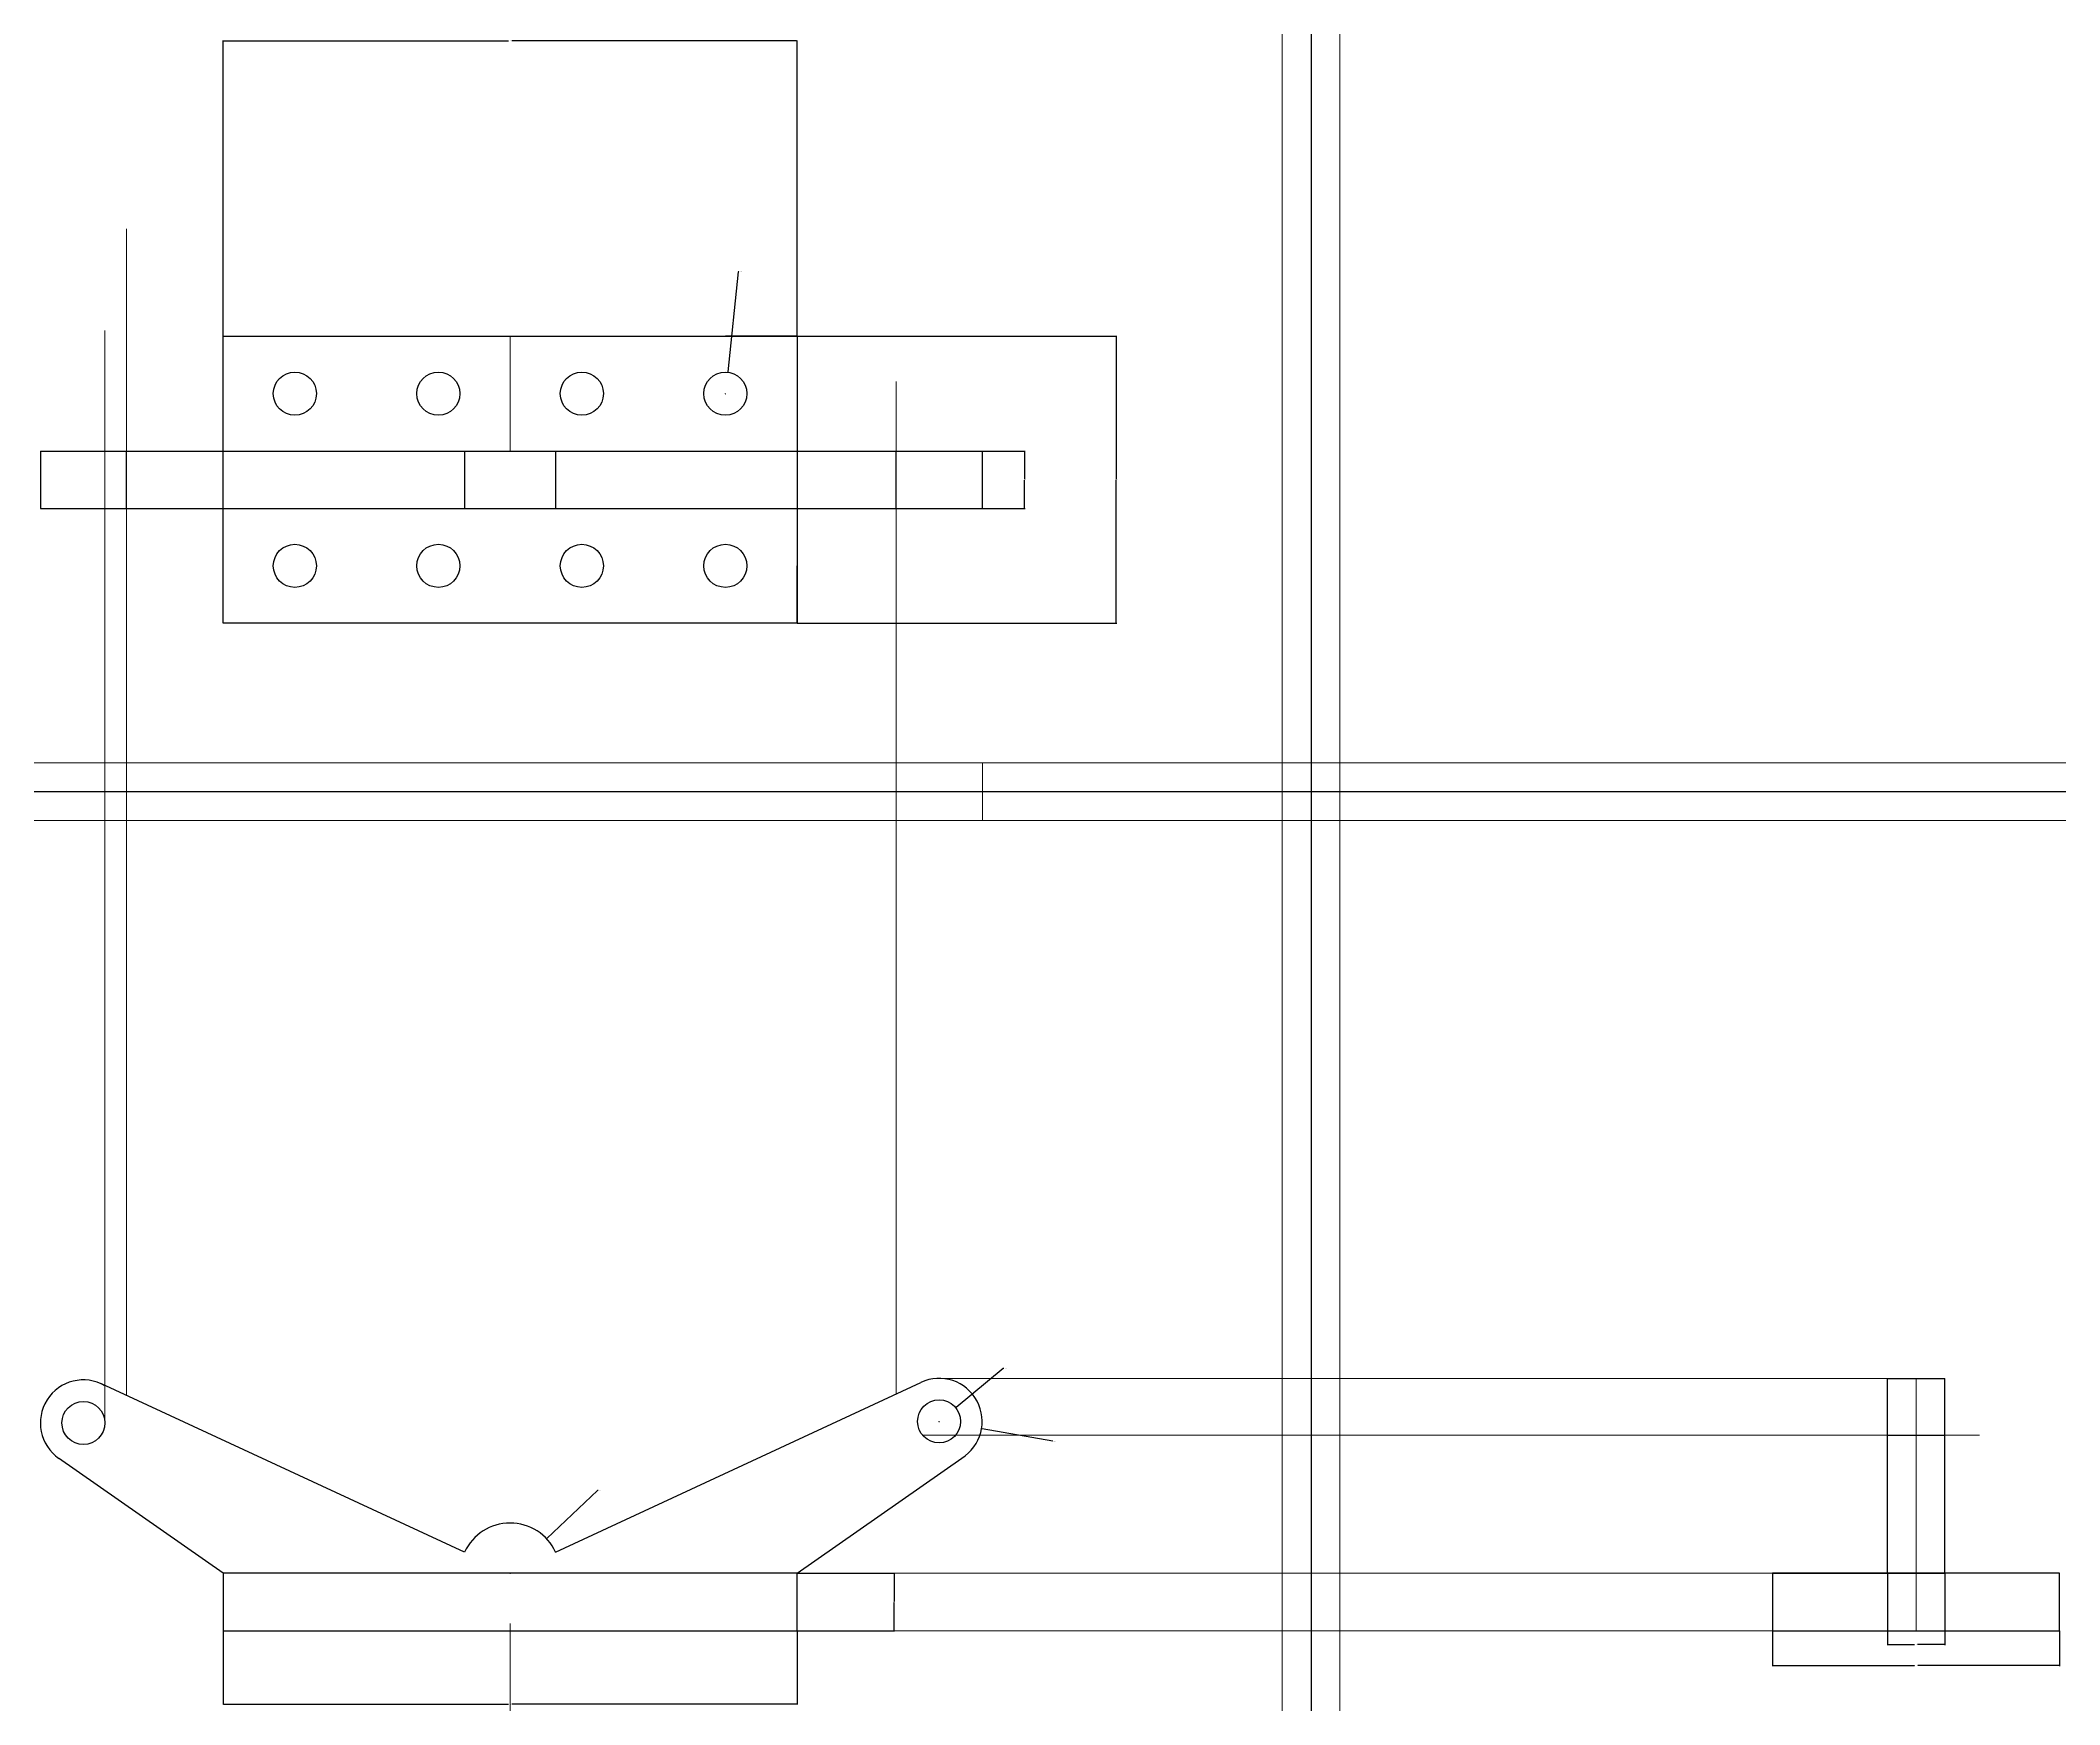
# Model space of a CAD drawing. Header units: inches. Extents: x 3092 to 10744, y -540 to 1961.
# Drawn here: x 9695 to 10399, y 571 to 1151 of the extents above; entities that cross this region are included whole.
import ezdxf

# ---------------------------------------------------------------- set-up
doc = ezdxf.new("R2010")
doc.units = ezdxf.units.IN
doc.header["$MEASUREMENT"] = 0
doc.layers.add('Dimension Line', color=7, linetype='Continuous', lineweight=15)
doc.layers.add('Object line', color=7, linetype='Continuous', lineweight=25)
doc.layers.add('Projection Line', color=7, linetype='Continuous', lineweight=9, transparency=0.75)
doc.styles.get("Standard").update_dxf_attribs({"font": 'arial.ttf'})
doc.dimstyles.get("Standard").update_dxf_attribs({"dimtxt": 0.18, "dimasz": 0.18, "dimexe": 0.18, "dimexo": 0.0625, "dimgap": 0.09, "dimtad": 0, "dimtih": 1, "dimtoh": 1, "dimdec": 4, "dimzin": 0, "dimdsep": 46, "dimtxsty": 'Standard', "dimcen": 0.09, "dimadec": 0, "dimazin": 0, "dimtfac": 1, "dimtdec": 4, "dimtofl": 0, "dimtmove": 0, "dimatfit": 3, "dimfxl": 1, "dimtolj": 1, "dimtzin": 0, "dimarcsym": 0})

# ---------------------------------------------------------------- blocks, each defined once
blk = doc.blocks.new('*U45')
at = {"layer": 'Object line'}
blk.add_circle((0, 0), 7.5, dxfattribs=at)
blk = doc.blocks.new('*U46')
at = {"layer": 'Object line', "color": 0, "linetype": 'ByBlock', "lineweight": -2, "transparency": 16777216}
for p in [(0, 0), (50, 0), (100, 0), (150, 0)]:
    blk.add_blockref('*U45', p, dxfattribs=at)
blk = doc.blocks.new('*D47')
at = {"layer": 'Defpoints', "color": 0, "transparency": 16777216}
for p in [(9758.99, 596.69), (9958.99, 596.69), (9958.99, 571.1)]:
    blk.add_point(p, dxfattribs=at)
at = {"layer": 'Object line', "color": 0, "lineweight": -2, "transparency": 16777216}
for p, q in [((9758.99, 596.63), (9758.99, 570.92)), ((9958.99, 596.63), (9958.99, 570.92)), ((9759.17, 571.1), (9858.39, 571.1)), ((9958.81, 571.1), (9859.6, 571.1))]:
    blk.add_line(p, q, dxfattribs=at)
at = {"layer": 'Object line', "color": 0, "transparency": 16777216}
for points in [[(9759.17, 571.13), (9759.17, 571.07), (9758.99, 571.1)], [(9958.81, 571.13), (9958.81, 571.07), (9958.99, 571.1)]]:
    blk.add_solid(points, dxfattribs=at)
at = {"layer": 'Object line', "color": 0, "transparency": 16777216, "insert": (9858.99, 571.1), "char_height": 0.18, "attachment_point": 5}
blk.add_mtext('\\A1;200.0000', dxfattribs=at)
blk = doc.blocks.new('*D49')
at = {"layer": 'Defpoints', "color": 0, "transparency": 16777216}
for p in [(9958.99, 616.69), (9958.99, 596.69), (9992.76, 596.69)]:
    blk.add_point(p, dxfattribs=at)
at = {"layer": 'Object line', "color": 0, "lineweight": -2, "transparency": 16777216}
for p, q in [((9959.05, 616.69), (9992.94, 616.69)), ((9992.76, 616.51), (9992.76, 606.87)), ((9992.76, 596.87), (9992.76, 606.51)), ((9959.05, 596.69), (9992.94, 596.69))]:
    blk.add_line(p, q, dxfattribs=at)
at = {"layer": 'Object line', "color": 0, "transparency": 16777216}
for points in [[(9992.73, 616.51), (9992.79, 616.51), (9992.76, 616.69)], [(9992.73, 596.87), (9992.79, 596.87), (9992.76, 596.69)]]:
    blk.add_solid(points, dxfattribs=at)
at = {"layer": 'Object line', "color": 0, "transparency": 16777216, "insert": (9992.76, 606.69), "char_height": 0.18, "attachment_point": 5}
blk.add_mtext('\\A1;20.0000', dxfattribs=at)
blk = doc.blocks.new('*D50')
at = {"layer": 'Defpoints', "color": 0, "transparency": 16777216}
for p in [(10014.26, 674.39), (10002.69, 664.84)]:
    blk.add_point(p, dxfattribs=at)
at = {"layer": 'Object line', "color": 0, "lineweight": -2, "transparency": 16777216}
for p, q in [((10030.78, 688.03), (10014.4, 674.5)), ((10030.96, 688.03), (10030.78, 688.03)), ((10008.38, 669.62), (10008.56, 669.62)), ((10008.47, 669.53), (10008.47, 669.71))]:
    blk.add_line(p, q, dxfattribs=at)
at = {"layer": 'Object line', "color": 0, "transparency": 16777216}
blk.add_solid([(10014.38, 674.53), (10014.41, 674.48), (10014.26, 674.39)], dxfattribs=at)
at = {"layer": 'Object line', "color": 0, "transparency": 16777216, "insert": (10031.59, 688.03), "char_height": 0.18, "attachment_point": 5}
blk.add_mtext('\\A1;∅15.0000', dxfattribs=at)
blk = doc.blocks.new('*D51')
at = {"layer": 'Defpoints', "color": 0, "transparency": 16777216}
for p in [(10008.47, 669.62), (10023.25, 667.05)]:
    blk.add_point(p, dxfattribs=at)
at = {"layer": 'Object line', "color": 0, "lineweight": -2, "transparency": 16777216}
for p, q in [((10008.38, 669.62), (10008.56, 669.62)), ((10008.47, 669.53), (10008.47, 669.71)), ((10048.05, 662.73), (10023.43, 667.01))]:
    blk.add_line(p, q, dxfattribs=at)
at = {"layer": 'Object line', "color": 0, "transparency": 16777216}
blk.add_solid([(10023.43, 667.04), (10023.42, 666.98), (10023.25, 667.05)], dxfattribs=at)
at = {"layer": 'Object line', "color": 0, "transparency": 16777216, "insert": (10048.67, 662.73), "char_height": 0.18, "attachment_point": 5}
blk.add_mtext('\\A1;R15.0000', dxfattribs=at)
blk = doc.blocks.new('*D52')
at = {"layer": 'Defpoints', "color": 0, "transparency": 16777216}
for p in [(9871.7, 628.72), (9858.99, 616.69)]:
    blk.add_point(p, dxfattribs=at)
at = {"layer": 'Object line', "color": 0, "lineweight": -2, "transparency": 16777216}
for p, q in [((9889.44, 645.52), (9871.83, 628.84)), ((9889.62, 645.52), (9889.44, 645.52)), ((9858.9, 616.69), (9859.08, 616.69)), ((9858.99, 616.6), (9858.99, 616.78))]:
    blk.add_line(p, q, dxfattribs=at)
at = {"layer": 'Object line', "color": 0, "transparency": 16777216}
blk.add_solid([(9871.81, 628.87), (9871.85, 628.82), (9871.7, 628.72)], dxfattribs=at)
at = {"layer": 'Object line', "color": 0, "transparency": 16777216, "insert": (9890.24, 645.52), "char_height": 0.18, "attachment_point": 5}
blk.add_mtext('\\A1;R17.5000', dxfattribs=at)
blk = doc.blocks.new('*D53')
at = {"layer": 'Defpoints', "color": 0, "transparency": 16777216}
for p in [(10023.47, 1007.75), (10023.47, 987.75), (10038.22, 987.75)]:
    blk.add_point(p, dxfattribs=at)
at = {"layer": 'Dimension Line', "color": 0, "lineweight": -2, "transparency": 16777216}
for p, q in [((10023.53, 1007.75), (10038.4, 1007.75)), ((10038.22, 1007.57), (10038.22, 997.94)), ((10038.22, 987.93), (10038.22, 997.57)), ((10023.53, 987.75), (10038.4, 987.75))]:
    blk.add_line(p, q, dxfattribs=at)
at = {"layer": 'Dimension Line', "color": 0, "transparency": 16777216}
for points in [[(10038.19, 1007.57), (10038.25, 1007.57), (10038.22, 1007.75)], [(10038.19, 987.93), (10038.25, 987.93), (10038.22, 987.75)]]:
    blk.add_solid(points, dxfattribs=at)
at = {"layer": 'Dimension Line', "color": 0, "transparency": 16777216, "insert": (10038.22, 997.75), "char_height": 0.18, "attachment_point": 5}
blk.add_mtext('\\A1;20.0000', dxfattribs=at)
blk = doc.blocks.new('*D54')
at = {"layer": 'Defpoints', "color": 0, "transparency": 16777216}
for p in [(9958.99, 1047.75), (9958.99, 947.75), (10070.16, 947.75)]:
    blk.add_point(p, dxfattribs=at)
at = {"layer": 'Dimension Line', "color": 0, "lineweight": -2, "transparency": 16777216}
for p, q in [((9959.05, 1047.75), (10070.34, 1047.75)), ((10070.16, 1047.57), (10070.16, 997.94)), ((10070.16, 947.93), (10070.16, 997.57)), ((9959.05, 947.75), (10070.34, 947.75))]:
    blk.add_line(p, q, dxfattribs=at)
at = {"layer": 'Dimension Line', "color": 0, "transparency": 16777216}
for points in [[(10070.13, 1047.57), (10070.19, 1047.57), (10070.16, 1047.75)], [(10070.13, 947.93), (10070.19, 947.93), (10070.16, 947.75)]]:
    blk.add_solid(points, dxfattribs=at)
at = {"layer": 'Dimension Line', "color": 0, "transparency": 16777216, "insert": (10070.16, 997.75), "char_height": 0.18, "attachment_point": 5}
blk.add_mtext('\\A1;100.0000', dxfattribs=at)
blk = doc.blocks.new('*D55')
at = {"layer": 'Defpoints', "color": 0, "transparency": 16777216}
for p in [(9958.99, 1150.68), (9758.99, 1047.75), (9958.99, 1047.75)]:
    blk.add_point(p, dxfattribs=at)
at = {"layer": 'Dimension Line', "color": 0, "lineweight": -2, "transparency": 16777216}
for p, q in [((9758.99, 1047.82), (9758.99, 1150.86)), ((9759.17, 1150.68), (9858.39, 1150.68)), ((9958.81, 1150.68), (9859.6, 1150.68)), ((9958.99, 1047.82), (9958.99, 1150.86))]:
    blk.add_line(p, q, dxfattribs=at)
at = {"layer": 'Dimension Line', "color": 0, "transparency": 16777216}
for points in [[(9759.17, 1150.71), (9759.17, 1150.65), (9758.99, 1150.68)], [(9958.81, 1150.71), (9958.81, 1150.65), (9958.99, 1150.68)]]:
    blk.add_solid(points, dxfattribs=at)
at = {"layer": 'Dimension Line', "color": 0, "transparency": 16777216, "insert": (9858.99, 1150.68), "char_height": 0.18, "attachment_point": 5}
blk.add_mtext('\\A1;200.0000', dxfattribs=at)
blk = doc.blocks.new('*D56')
at = {"layer": 'Defpoints', "color": 0, "transparency": 16777216}
for p in [(9934.78, 1035.21), (9933.2, 1020.3)]:
    blk.add_point(p, dxfattribs=at)
at = {"layer": 'Dimension Line', "color": 0, "lineweight": -2, "transparency": 16777216}
for p, q in [((9938.49, 1070.23), (9934.8, 1035.39)), ((9938.67, 1070.23), (9938.49, 1070.23)), ((9933.9, 1027.75), (9934.08, 1027.75)), ((9933.99, 1027.66), (9933.99, 1027.84))]:
    blk.add_line(p, q, dxfattribs=at)
at = {"layer": 'Dimension Line', "color": 0, "transparency": 16777216}
blk.add_solid([(9934.77, 1035.39), (9934.83, 1035.39), (9934.78, 1035.21)], dxfattribs=at)
at = {"layer": 'Dimension Line', "color": 0, "transparency": 16777216, "insert": (9939.3, 1070.23), "char_height": 0.18, "attachment_point": 5}
blk.add_mtext('\\A1;∅15.0000', dxfattribs=at)
blk = doc.blocks.new('*D58')
at = {"layer": 'Defpoints', "color": 0, "transparency": 16777216}
for p in [(10298.87, 596.69), (10398.87, 596.69), (10398.87, 584.55)]:
    blk.add_point(p, dxfattribs=at)
at = {"layer": 'Dimension Line', "color": 0, "lineweight": -2, "transparency": 16777216}
for p, q in [((10298.87, 596.63), (10298.87, 584.37)), ((10398.87, 596.63), (10398.87, 584.37)), ((10299.05, 584.55), (10348.28, 584.55)), ((10398.69, 584.55), (10349.47, 584.55))]:
    blk.add_line(p, q, dxfattribs=at)
at = {"layer": 'Dimension Line', "color": 0, "transparency": 16777216}
for points in [[(10299.05, 584.58), (10299.05, 584.52), (10298.87, 584.55)], [(10398.69, 584.58), (10398.69, 584.52), (10398.87, 584.55)]]:
    blk.add_solid(points, dxfattribs=at)
at = {"layer": 'Dimension Line', "color": 0, "transparency": 16777216, "insert": (10348.87, 584.55), "char_height": 0.18, "attachment_point": 5}
blk.add_mtext('\\A1;100.0000', dxfattribs=at)
blk = doc.blocks.new('*D59')
at = {"layer": 'Defpoints', "color": 0, "transparency": 16777216}
for p in [(10338.87, 616.69), (10358.87, 616.69), (10358.87, 591.86)]:
    blk.add_point(p, dxfattribs=at)
at = {"layer": 'Dimension Line', "color": 0, "lineweight": -2, "transparency": 16777216}
for p, q in [((10338.87, 616.63), (10338.87, 591.68)), ((10358.87, 616.63), (10358.87, 591.68)), ((10339.05, 591.86), (10348.34, 591.86)), ((10358.69, 591.86), (10349.41, 591.86))]:
    blk.add_line(p, q, dxfattribs=at)
at = {"layer": 'Dimension Line', "color": 0, "transparency": 16777216}
for points in [[(10339.05, 591.89), (10339.05, 591.83), (10338.87, 591.86)], [(10358.69, 591.89), (10358.69, 591.83), (10358.87, 591.86)]]:
    blk.add_solid(points, dxfattribs=at)
at = {"layer": 'Dimension Line', "color": 0, "transparency": 16777216, "insert": (10348.87, 591.86), "char_height": 0.18, "attachment_point": 5}
blk.add_mtext('\\A1;20.0000', dxfattribs=at)

msp = doc.modelspace()

# ---------------------------------------------------------------- linework, layer by layer
for p, q in [((10138.04747, 1321.78794), (10138.04747, 384.21865)), ((9547.65971, 889.06365), (10743.6641, 889.06365))]:
    msp.add_line(p, q)
at = {"layer": 'Object line'}
for p, q in [((9958.99133, 1047.75331), (9933.99133, 1047.75331)), ((9958.99133, 1047.75331), (9958.99133, 1027.75331)), ((9695.33526, 1007.75331), (10023.47124, 1007.75331)), ((9695.33526, 1007.75331), (9695.33526, 987.75331)), ((9725.33526, 987.75331), (9725.33526, 1007.75331)), ((9843.11439, 1007.75331), (9843.11439, 987.75331)), ((9874.86135, 1007.75331), (9874.86135, 987.75331)), ((9993.47124, 987.75331), (9993.47124, 1007.75331)), ((10023.47124, 1007.75331), (10023.47124, 987.75331)), ((9695.33526, 987.75331), (10023.47124, 987.75331)), ((9958.99133, 947.75331), (9958.99133, 967.75331)), ((9843.11439, 624.05038), (9716.64403, 682.67951)), ((9874.86135, 624.06526), (10002.14971, 683.2187)), ((10338.87134, 616.69015), (10338.87134, 684.61582)), ((10338.87134, 684.61582), (10358.87134, 684.61582)), ((10358.87134, 616.69015), (10358.87134, 684.61582)), ((10338.87134, 664.84262), (10358.87134, 664.84262)), ((9758.99133, 616.69015), (9701.65068, 656.8405)), ((9958.99133, 616.69015), (10016.33197, 656.8405)), ((9958.99133, 616.69015), (9758.99133, 616.69015)), ((9758.99133, 616.69015), (9758.99133, 596.69015)), ((9958.99133, 596.69015), (9958.99133, 616.69015)), ((10398.87134, 616.69015), (10298.87134, 616.69015)), ((10298.87134, 616.69015), (10298.87134, 596.69015)), ((10298.87134, 616.69015), (10348.87134, 616.69015)), ((10348.87134, 616.69015), (10338.87134, 616.69015)), ((10348.87134, 616.69015), (10358.87134, 616.69015)), ((10398.87134, 596.69015), (10398.87134, 616.69015)), ((9758.99133, 596.69015), (9958.99133, 596.69015)), ((10298.87134, 596.69015), (10398.87134, 596.69015))]:
    msp.add_line(p, q, dxfattribs=at)
msp.add_lwpolyline([(9758.99133, 1047.75331), (9958.99133, 1047.75331), (9958.99133, 947.75331), (9758.99133, 947.75331)], close=True, dxfattribs=at)
for centre in [(9783.99133, 1027.75331), (9833.99133, 1027.75331), (9883.99133, 1027.75331), (9933.99133, 1027.75331), (9710.33526, 669.07071), (10008.47124, 669.61582)]:
    msp.add_circle(centre, 7.5, dxfattribs=at)
for centre, radius, start, end in [((9710.33526, 669.07071), 15, 60, 235.37824635), ((10008.47124, 669.61582), 15, 301.60424834, 114.92523147), ((9858.99133, 616.69015), 17.5, 24.92523147, 155.12850269)]:
    msp.add_arc(centre, radius, start, end, dxfattribs=at)
at = {"layer": 'Projection Line'}
for p, q in [((10128.04747, 1321.78794), (10128.04747, 371.19541)), ((10148.04747, 1321.78794), (10148.04747, 370.75222)), ((9725.33526, 678.65043), (9725.33526, 1085.15726)), ((9717.83526, 669.07071), (9717.83526, 1049.78488)), ((9858.99133, 1047.75331), (9858.99133, 1007.75331)), ((9993.47124, 679.18564), (9993.47124, 1031.9526)), ((10667.04966, 899.06365), (9535.49081, 899.06365)), ((10023.60498, 889.06365), (10023.60498, 899.06365)), ((10023.60498, 889.06365), (10023.60498, 894.06365)), ((10023.60498, 889.06365), (10013.60498, 889.06365)), ((10023.60498, 889.06365), (10033.60498, 889.06365)), ((10023.60498, 889.06365), (10023.60498, 879.06365)), ((9536.28262, 879.06365), (10739.81231, 879.06365)), ((10008.47124, 684.61582), (10358.87134, 684.61582)), ((10348.87134, 596.69015), (10348.87134, 684.61582)), ((10002.6862, 664.84262), (10370.9793, 664.84262)), ((9958.99133, 616.69015), (10398.87134, 616.69015)), ((9858.99133, 599.19015), (9858.99133, 377.64848)), ((9958.99133, 596.69015), (10398.87134, 596.69015))]:
    msp.add_line(p, q, dxfattribs=at)

# ---------------------------------------------------------------- block references
at = {"layer": 'Object line'}
msp.add_blockref('*U46', (9783.99133, 967.75331), dxfattribs=at)

# ---------------------------------------------------------------- dimensions: what is measured, and where the dimension line sits
at = {"layer": 'Dimension Line'}
for base, p1, p2, picture, middle in [((9958.99133, 1150.6839), (9758.99133, 1047.75331), (9958.99133, 1047.75331), '*D55', (9858.99133, 1150.6839)), ((10358.87134, 591.85981), (10338.87134, 616.69015), (10358.87134, 616.69015), '*D59', (10348.87134, 591.85981)), ((10398.87134, 584.54976), (10298.87134, 596.69015), (10398.87134, 596.69015), '*D58', (10348.87134, 584.54976))]:
    dim = msp.add_linear_dim(base=base, p1=p1, p2=p2, dimstyle='Standard', dxfattribs=at)
    dim.commit()
    dim.dimension.update_dxf_attribs({"geometry": picture, "text_midpoint": middle})
dim = msp.add_diameter_dim_2p(p1=(9933.201, 1020.29507), p2=(9934.78166, 1035.21155), dimstyle='Standard', dxfattribs=at)
dim.commit()
dim.dimension.update_dxf_attribs({"geometry": '*D56', "text_midpoint": (9939.30387, 1070.23228), "dimtype": 163})
for base, p1, p2, picture, middle in [((10070.16085, 947.75331), (9958.99133, 1047.75331), (9958.99133, 947.75331), '*D54', (10070.16085, 997.75331)), ((10038.21981, 987.75331), (10023.47124, 1007.75331), (10023.47124, 987.75331), '*D53', (10038.21981, 997.75331))]:
    dim = msp.add_linear_dim(base=base, p1=p1, p2=p2, angle=90, dimstyle='Standard', dxfattribs=at)
    dim.commit()
    dim.dimension.update_dxf_attribs({"geometry": picture, "text_midpoint": middle})
at = {"layer": 'Object line'}
dim = msp.add_diameter_dim_2p(p1=(10002.6862, 664.84262), p2=(10014.25627, 674.38901), dimstyle='Standard', dxfattribs=at)
dim.commit()
dim.dimension.update_dxf_attribs({"geometry": '*D50', "text_midpoint": (10031.595, 688.0258), "dimtype": 163})
for center, mpoint, picture, middle in [((10008.47124, 669.61582), (10023.2493, 667.04505), '*D51', (10048.05369, 662.73011)), ((9858.99133, 616.69015), (9871.70027, 628.72064), '*D52', (9890.24113, 645.51501))]:
    dim = msp.add_radius_dim(center=center, mpoint=mpoint, dimstyle='Standard', dxfattribs=at)
    dim.commit()
    dim.dimension.update_dxf_attribs({"geometry": picture, "text_midpoint": middle, "dimtype": 164})
dim = msp.add_linear_dim(base=(9992.76131, 596.69015), p1=(9958.99133, 616.69015), p2=(9958.99133, 596.69015), angle=90, dimstyle='Standard', dxfattribs=at)
dim.commit()
dim.dimension.update_dxf_attribs({"geometry": '*D49', "text_midpoint": (9992.76131, 606.69015)})
dim = msp.add_linear_dim(base=(9958.99133, 571.0993), p1=(9758.99133, 596.69015), p2=(9958.99133, 596.69015), dimstyle='Standard', dxfattribs=at)
dim.commit()
dim.dimension.update_dxf_attribs({"geometry": '*D47', "text_midpoint": (9858.99133, 571.0993)})

doc.saveas('drawing.dxf')
